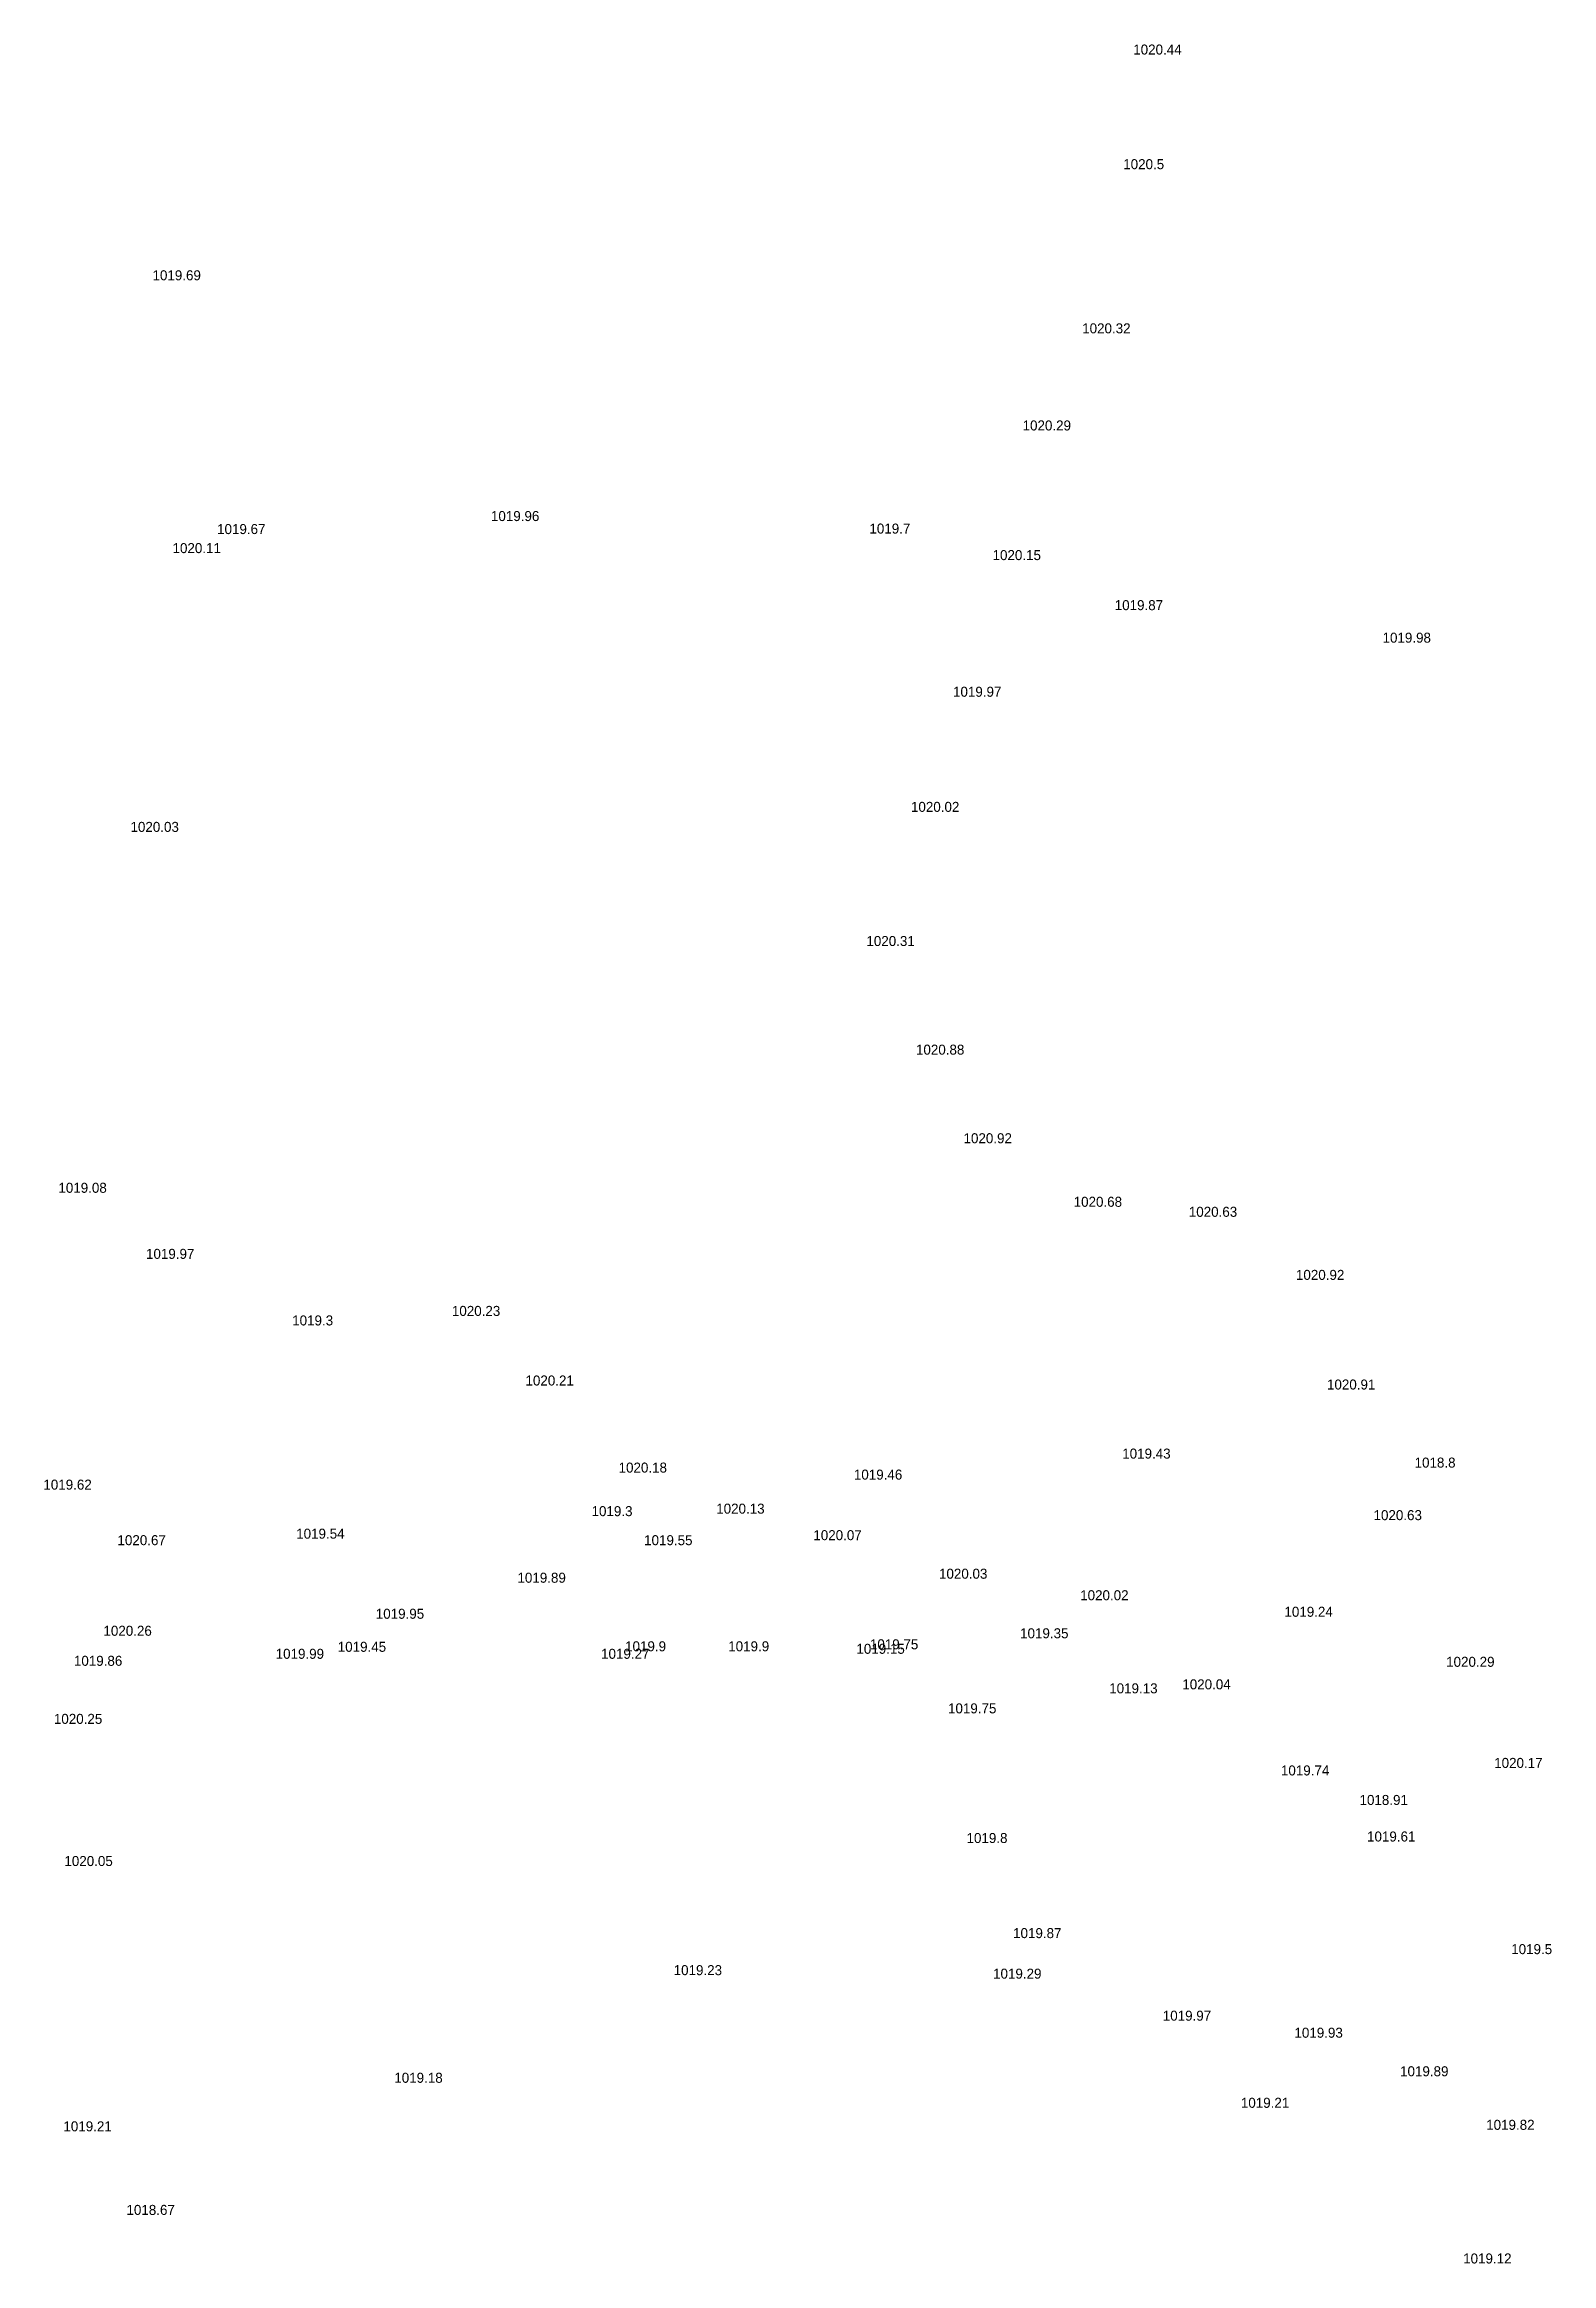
# Model space of a CAD drawing. Header units: inches. Extents: x 628884 to 629912, y 4519174 to 4520145.
# Drawn here: x 629196.44 to 629226.55, y 4519746.94 to 4519791.27 of the extents above; entities that cross this region are included whole.
import ezdxf

# ---------------------------------------------------------------- set-up
doc = ezdxf.new("R2010")
doc.units = ezdxf.units.IN
doc.header["$MEASUREMENT"] = 0

msp = doc.modelspace()

# ---------------------------------------------------------------- texts
for s, p in [('1020.44', (629218.19, 4519791.07, 1020.44)), ('1020.5', (629217.99, 4519788.78, 1020.5)), ('1019.69', (629198.6, 4519786.56, 1019.69)), ('1020.32', (629217.17, 4519785.5, 1020.32)), ('1020.29', (629215.98, 4519783.56, 1020.29)), ('1019.96', (629205.36, 4519781.75, 1019.96)), ('1019.67', (629199.89, 4519781.49, 1019.67)), ('1019.7', (629212.92, 4519781.5, 1019.7)), ('1020.11', (629199, 4519781.11, 1020.11)), ('1020.15', (629215.38, 4519780.97, 1020.15)), ('1019.87', (629217.82, 4519779.97, 1019.87)), ('1019.98', (629223.17, 4519779.32, 1019.98)), ('1019.97', (629214.59, 4519778.24, 1019.97)), ('1020.02', (629213.75, 4519775.94, 1020.02)), ('1020.03', (629198.16, 4519775.54, 1020.03)), ('1020.31', (629212.86, 4519773.26, 1020.31)), ('1020.88', (629213.85, 4519771.09, 1020.88)), ('1020.92', (629214.8, 4519769.32, 1020.92)), ('1019.08', (629196.72, 4519768.33, 1019.08)), ('1020.68', (629217, 4519768.05, 1020.68)), ('1020.63', (629219.3, 4519767.85, 1020.63)), ('1019.97', (629198.47, 4519767.01, 1019.97)), ('1020.92', (629221.44, 4519766.59, 1020.92)), ('1020.23', (629204.58, 4519765.87, 1020.23)), ('1019.3', (629201.39, 4519765.68, 1019.3)), ('1020.21', (629206.05, 4519764.48, 1020.21)), ('1020.91', (629222.06, 4519764.4, 1020.91)), ('1020.18', (629207.91, 4519762.74, 1020.18)), ('1019.43', (629217.97, 4519763.02, 1019.43)), ('1018.8', (629223.81, 4519762.84, 1018.8)), ('1019.62', (629196.42, 4519762.4, 1019.62)), ('1019.46', (629212.61, 4519762.6, 1019.46)), ('1019.3', (629207.37, 4519761.87, 1019.3)), ('1020.13', (629209.86, 4519761.92, 1020.13)), ('1020.63', (629222.99, 4519761.79, 1020.63)), ('1019.54', (629201.47, 4519761.42, 1019.54)), ('1020.07', (629211.8, 4519761.39, 1020.07)), ('1020.67', (629197.9, 4519761.29, 1020.67)), ('1019.55', (629208.42, 4519761.29, 1019.55)), ('1019.89', (629205.89, 4519760.54, 1019.89)), ('1020.03', (629214.31, 4519760.62, 1020.03)), ('1020.02', (629217.13, 4519760.19, 1020.02)), ('1019.95', (629203.06, 4519759.82, 1019.95)), ('1019.24', (629221.21, 4519759.86, 1019.24)), ('1020.26', (629197.62, 4519759.48, 1020.26)), ('1019.45', (629202.3, 4519759.16, 1019.45)), ('1019.9', (629208.04, 4519759.17, 1019.9)), ('1019.9', (629210.1, 4519759.17, 1019.9)), ('1019.15', (629212.66, 4519759.12, 1019.15)), ('1019.75', (629212.93, 4519759.21, 1019.75)), ('1019.35', (629215.93, 4519759.43, 1019.35)), ('1019.86', (629197.03, 4519758.88, 1019.86)), ('1019.99', (629201.06, 4519759.02, 1019.99)), ('1019.27', (629207.56, 4519759.02, 1019.27)), ('1020.29', (629224.44, 4519758.86, 1020.29)), ('1019.13', (629217.71, 4519758.33, 1019.13)), ('1020.04', (629219.17, 4519758.41, 1020.04)), ('1019.75', (629214.49, 4519757.93, 1019.75)), ('1020.25', (629196.63, 4519757.72, 1020.25)), ('1019.74', (629221.14, 4519756.69, 1019.74)), ('1020.17', (629225.4, 4519756.84, 1020.17)), ('1018.91', (629222.71, 4519756.1, 1018.91)), ('1019.8', (629214.86, 4519755.34, 1019.8)), ('1019.61', (629222.86, 4519755.37, 1019.61)), ('1020.05', (629196.84, 4519754.88, 1020.05)), ('1019.87', (629215.79, 4519753.44, 1019.87)), ('1019.5', (629225.74, 4519753.12, 1019.5)), ('1019.23', (629209.01, 4519752.7, 1019.23)), ('1019.29', (629215.39, 4519752.63, 1019.29)), ('1019.97', (629218.78, 4519751.79, 1019.97)), ('1019.93', (629221.41, 4519751.45, 1019.93)), ('1019.89', (629223.52, 4519750.68, 1019.89)), ('1019.18', (629203.43, 4519750.55, 1019.18)), ('1019.21', (629220.34, 4519750.05, 1019.21)), ('1019.21', (629196.82, 4519749.58, 1019.21)), ('1019.82', (629225.24, 4519749.61, 1019.82)), ('1018.67', (629198.08, 4519747.91, 1018.67)), ('1019.12', (629224.78, 4519746.94, 1019.12))]:
    msp.add_text(s, height=0.2).set_placement(p)

doc.saveas('drawing.dxf')
